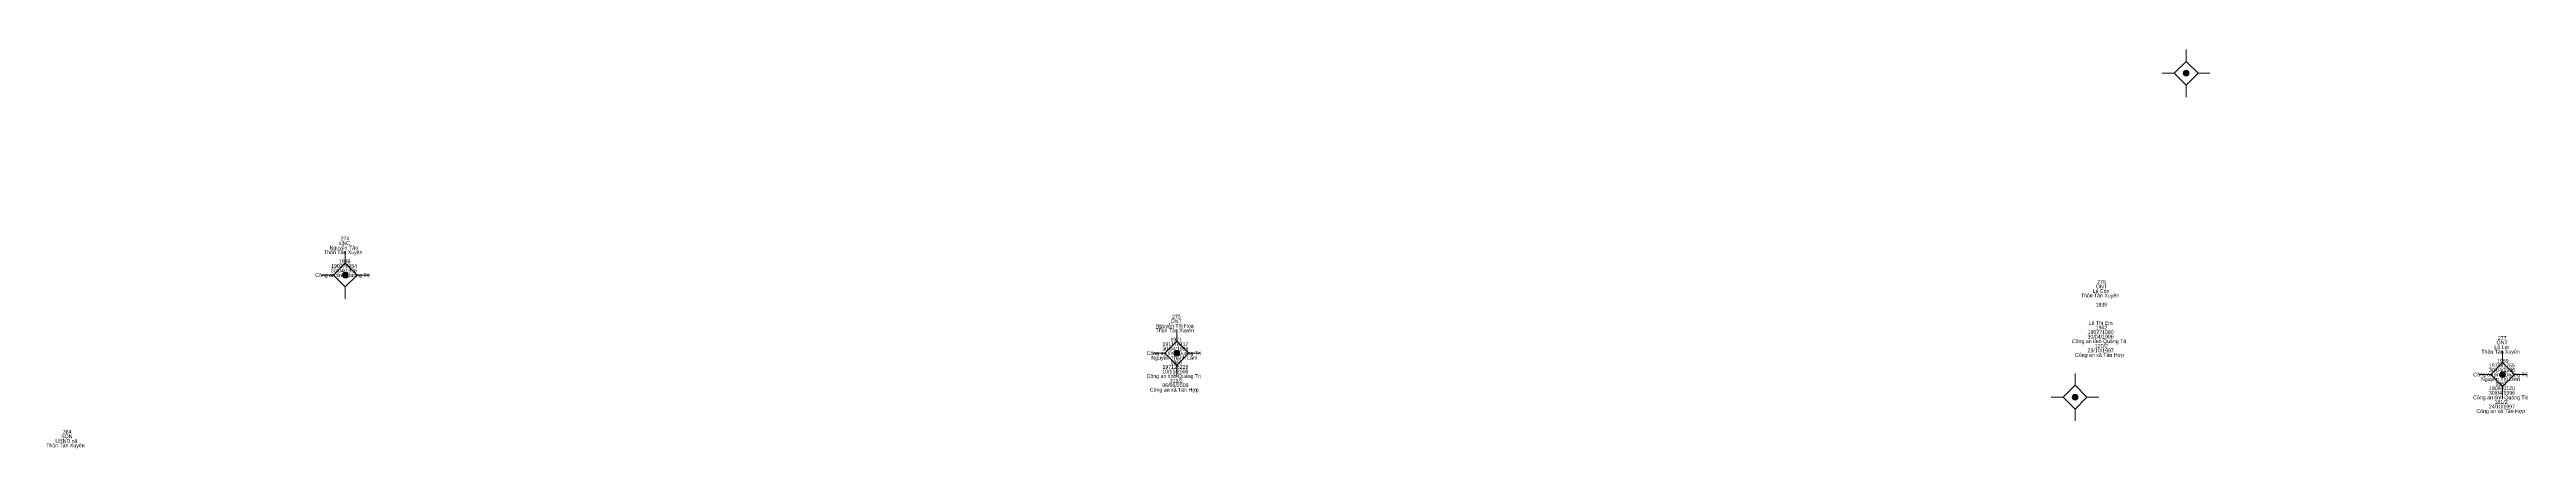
# Model space of a CAD drawing. Header units: metres. Extents: x 550999 to 552168, y 1840994 to 1841978.
# Drawn here: x 551125.8 to 551385.8, y 1841150.7 to 1841192.6 of the extents above; entities that cross this region are included whole.
import ezdxf
from ezdxf.enums import TextEntityAlignment as Align

# ---------------------------------------------------------------- set-up
doc = ezdxf.new("R2010")
doc.units = ezdxf.units.M
doc.header["$LTSCALE"] = 0.16
doc.layers.add('11', color=7, linetype='Continuous', lineweight=13)
doc.layers.add('15', color=7, linetype='Continuous')

msp = doc.modelspace()

# ---------------------------------------------------------------- hatches: boundary and pattern name
at = {"layer": '11'}
for points in [[(551350.3895, 1841190.15, 1), (551349.7895, 1841190.15, 1)], [(551157.1795, 1841168.95, 1), (551156.5795, 1841168.95, 1)], [(551244.4495, 1841160.74, 1), (551243.8495, 1841160.74, 1)], [(551383.6095, 1841158.5, 1), (551383.0095, 1841158.5, 1)], [(551338.7295, 1841156.12, 1), (551338.1295, 1841156.12, 1)]]:
    msp.add_hatch(color=256, dxfattribs=at).paths.add_polyline_path(points)

# ---------------------------------------------------------------- linework, layer by layer
for p, q in [((551350.09, 1841192.65), (551350.09, 1841191.4)), ((551348.84, 1841190.15), (551347.59, 1841190.15)), ((551350.09, 1841188.9), (551350.09, 1841187.65)), ((551352.59, 1841190.15), (551351.34, 1841190.15)), ((551156.88, 1841171.45), (551156.88, 1841170.2)), ((551155.63, 1841168.95), (551154.38, 1841168.95)), ((551159.38, 1841168.95), (551158.13, 1841168.95)), ((551156.88, 1841167.7), (551156.88, 1841166.45)), ((551244.15, 1841163.24), (551244.15, 1841161.99)), ((551242.9, 1841160.74), (551241.65, 1841160.74)), ((551246.65, 1841160.74), (551245.4, 1841160.74)), ((551383.31, 1841161), (551383.31, 1841159.75)), ((551244.15, 1841159.49), (551244.15, 1841158.24)), ((551338.43, 1841158.62), (551338.43, 1841157.37)), ((551382.06, 1841158.5), (551380.81, 1841158.5)), ((551385.81, 1841158.5), (551384.56, 1841158.5)), ((551337.18, 1841156.12), (551335.93, 1841156.12)), ((551338.43, 1841154.87), (551338.43, 1841153.62)), ((551340.93, 1841156.12), (551339.68, 1841156.12)), ((551383.31, 1841157.25), (551383.31, 1841156))]:
    msp.add_line(p, q, dxfattribs=at)
for points in [[(551350.09, 1841191.4), (551348.84, 1841190.15), (551350.09, 1841188.9), (551351.34, 1841190.15)], [(551156.88, 1841170.2), (551155.63, 1841168.95), (551156.88, 1841167.7), (551158.13, 1841168.95)], [(551244.15, 1841161.99), (551242.9, 1841160.74), (551244.15, 1841159.49), (551245.4, 1841160.74)], [(551338.43, 1841157.37), (551337.18, 1841156.12), (551338.43, 1841154.87), (551339.68, 1841156.12)], [(551383.31, 1841159.75), (551382.06, 1841158.5), (551383.31, 1841157.25), (551384.56, 1841158.5)]]:
    msp.add_lwpolyline(points, close=True, dxfattribs=at)
for centre in [(551350.0895, 1841190.15), (551156.8795, 1841168.95), (551244.1495, 1841160.74), (551383.3095, 1841158.5), (551338.4295, 1841156.12)]:
    msp.add_circle(centre, 0.3, dxfattribs=at)

# ---------------------------------------------------------------- texts
at = {"layer": '15'}
for s, width, p in [('274', 0.85, (551156.845, 1841172.59)), ('Thôn Tân Xuyên', 0.85, (551156.665, 1841171.15)), ('Nguyễn Táo', 0.85, (551156.715, 1841171.63)), ('LNC', 0.95, (551156.81, 1841172.11)), ('1938', 0.85, (551156.815, 1841170.19)), ('Công an tỉnh Quảng Trị', 0.9, (551156.57, 1841168.75)), ('30/04/1996', 0.9, (551156.73, 1841169.23)), ('190270984', 0.85, (551156.75, 1841169.71)), ('ONT', 0.95, (551341.2, 1841167.56)), ('276', 0.85, (551341.21, 1841168.04)), ('Thôn Tân Xuyên', 0.85, (551341.045, 1841166.6)), ('Lê Côn', 0.85, (551341.16, 1841167.08)), ('1939', 0.85, (551341.19, 1841165.64)), ('Nguyễn Thị Hoa', 0.9, (551243.935, 1841163.42)), ('Thôn Tân Xuyên', 0.85, (551243.935, 1841162.94)), ('ONT', 0.95, (551244.09, 1841163.9)), ('275', 0.85, (551244.11, 1841164.38)), ('30/04/1996', 0.9, (551341.11, 1841162.28)), ('190271080', 0.85, (551341.12, 1841162.76)), ('Lê Thị Em', 0.9, (551341.12, 1841163.72)), ('1942', 0.85, (551341.205, 1841163.24)), ('277', 0.9, (551383.265, 1841162.14)), ('Công an tỉnh Quảng Trị', 0.9, (551243.84, 1841160.54)), ('Nguyễn Thanh Lâm', 0.9, (551243.89, 1841160.06)), ('30/04/1996', 0.9, (551244, 1841161.02)), ('191178117', 0.85, (551244.01, 1841161.5)), ('1966', 0.85, (551244.09, 1841159.58)), ('1971', 0.8, (551244.085, 1841161.98)), ('Công an tỉnh Quảng Trị', 0.9, (551340.95, 1841161.8)), ('Công an xã Tân Hợp', 0.9, (551340.99, 1841160.36)), ('23/10/1997', 0.9, (551341.115, 1841160.84)), ('120/2', 0.85, (551341.195, 1841161.32)), ('Thôn Tân Xuyên', 0.85, (551383.095, 1841160.7)), ('Lê Lợi', 0.9, (551383.22, 1841161.18)), ('ONT', 0.95, (551383.25, 1841161.66)), (' 1960', 0.85, (551383.24, 1841159.74)), ('Công an tỉnh Quảng Trị', 0.9, (551243.84, 1841158.14)), ('06/01/2009', 0.9, (551244, 1841157.18)), ('10/11/2008', 0.9, (551243.995, 1841158.62)), ('197126229', 0.85, (551244.005, 1841159.1)), ('311/2', 0.85, (551244.085, 1841157.66)), (' Công an tỉnh Quảng Trị', 0.9, (551382.995, 1841158.3)), ('Nguyễn Thị Điền', 0.9, (551383.08, 1841157.82)), (' 30/04/1996', 0.9, (551383.165, 1841158.78)), (' 197081755', 0.85, (551383.16, 1841159.26)), ('1967 ', 0.85, (551383.235, 1841157.34)), ('Công an xã Tân Hợp', 0.9, (551243.88, 1841156.7)), (' Công an tỉnh Quảng Trị', 0.9, (551382.995, 1841155.9)), (' Công an xã Tân Hợp', 0.9, (551383.035, 1841154.46)), (' 30/04/1996', 0.9, (551383.165, 1841156.38)), (' 24/10/1997', 0.9, (551383.16, 1841154.94)), (' 190950120', 0.85, (551383.165, 1841156.86)), ('181/2 ', 0.85, (551383.225, 1841155.42)), ('SON', 0.85, (551127.65, 1841151.81)), ('364', 0.85, (551127.685, 1841152.29)), ('Thôn Tân Xuyên', 0.85, (551127.505, 1841150.85)), ('UBND xã', 0.95, (551127.595, 1841151.33))]:
    msp.add_text(s, height=0.4, dxfattribs=dict(at, width=width)).set_placement(p, align=Align.CENTER)

doc.saveas('drawing.dxf')
